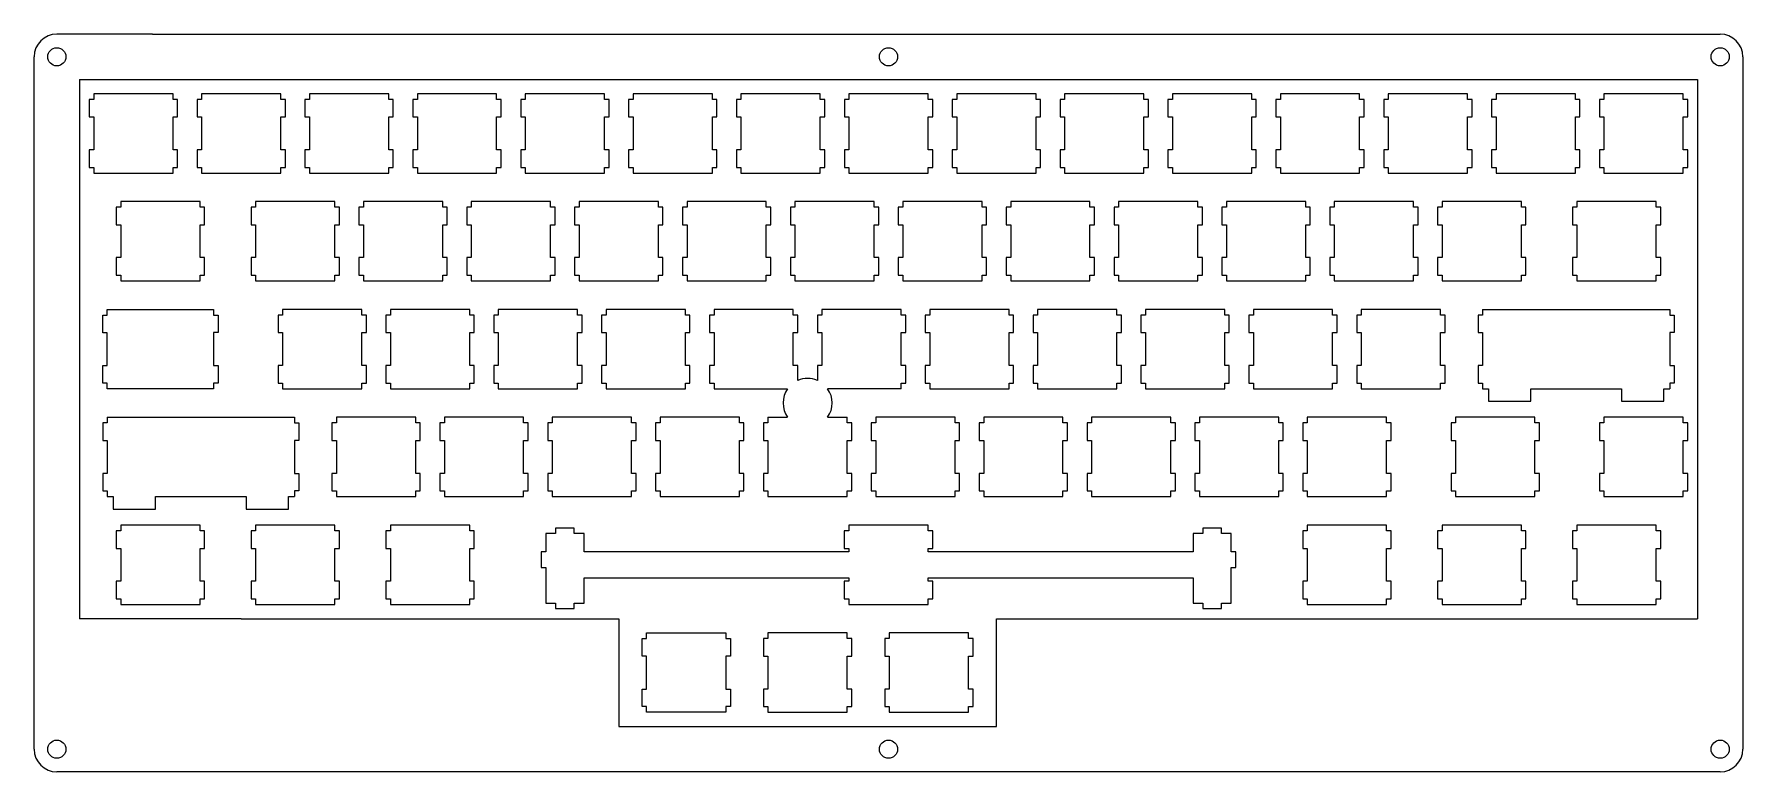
# Model space of a CAD drawing. Header units: inches. Extents: x 0 to 302, y 0 to 130.
import ezdxf

# ---------------------------------------------------------------- set-up
doc = ezdxf.new("R2010")
doc.units = ezdxf.units.IN
doc.header["$MEASUREMENT"] = 0
for name, color, linetype, lineweight, true_color in [('border', 7, 'Continuous', 25, 0xffffff), ('closed', 7, 'Continuous', 25, 0xffffff), ('holes', 7, 'Continuous', 25, 0xffffff), ('mouse buttons - 1.25U', 5, 'Continuous', 25, 0x0000ff), ('switch - backslash', 5, 'Continuous', 25, 0x0000ff), ('switch - base', 5, 'Continuous', 25, 0x0000ff), ('switch - bottom row - 7U - PLATE', 5, 'Continuous', 25, 0x0000ff), ('switch - ENTER - ANSI - PCB', 5, 'Continuous', 25, 0x0000ff), ('switch - left shift - ANSI - PCB', 5, 'Continuous', 25, 0x0000ff), ('switch - right shift - HHKB', 5, 'Continuous', 25, 0x0000ff), ('switch - split backspace', 5, 'Continuous', 25, 0x0000ff), ('top plate - base', 1, 'Continuous', 25, 0xff0000), ('top plate - MB - 1.25U', 1, 'Continuous', 25, 0xff0000), ('top plate - no hhkb', 1, 'Continuous', 25, 0xff0000), ('top plate - winkey', 1, 'Continuous', 25, 0xff0000)]:
    doc.layers.add(name, color=color, linetype=linetype, lineweight=lineweight, true_color=true_color)

msp = doc.modelspace()

# ---------------------------------------------------------------- linework, layer by layer
at = {"layer": 'border'}
for p, q in [((20.875, 130.302), (4, 130.302)), ((32.875, 130.302), (297.7516, 130.302)), ((0, 4), (0, 126.302)), ((301.7509, 126.302), (301.7509, 4)), ((297.7516, 0), (4, 0))]:
    msp.add_line(p, q, dxfattribs=at)
for centre, start, end in [((4, 126.302), 90, 180), ((297.7509, 126.302), 359.9999991, 89.9899732), ((4, 4), 180, 270), ((297.7509, 4), 270.0100268, 0)]:
    msp.add_arc(centre, 4, start, end, dxfattribs=at)
at = {"layer": 'closed'}
msp.add_line((20.875, 130.302), (32.875, 130.302), dxfattribs=at)
at = {"layer": 'holes'}
for centre in [(4, 126.302), (150.8763, 126.302), (297.7516, 126.302), (4, 4), (150.8749, 4), (297.7516, 4)]:
    msp.add_circle(centre, 1.6, dxfattribs=at)
at = {"layer": 'mouse buttons - 1.25U'}
for p, q in [((108.15701, 23.5267), (108.15701, 24.5272)), ((108.15701, 24.5272), (122.1565, 24.5272)), ((122.1565, 24.5258), (122.1565, 23.5267)), ((129.5883, 24.5258), (129.5883, 23.5267)), ((143.5883, 24.5258), (129.5883, 24.5258)), ((143.5883, 23.5267), (143.5883, 24.5258)), ((151.0196, 24.5272), (151.0196, 23.5267)), ((165.0189, 24.5272), (151.0196, 24.5272)), ((165.0189, 23.5267), (165.0189, 24.5272)), ((107.35638, 20.4275), (107.35638, 23.5267)), ((107.35638, 23.5267), (108.15701, 23.5267)), ((122.1565, 23.5267), (122.9571, 23.5267)), ((122.9571, 23.5267), (122.9571, 20.4275)), ((129.5883, 23.5267), (128.7883, 23.5267)), ((128.7883, 23.5267), (128.7883, 20.4248)), ((144.3883, 23.5267), (143.5883, 23.5267)), ((144.3884, 20.4275), (144.3883, 23.5267)), ((151.0196, 23.5267), (150.2188, 23.5267)), ((150.2188, 23.5267), (150.2188, 20.4275)), ((165.8183, 23.5267), (165.0189, 23.5267)), ((165.8183, 20.4275), (165.8183, 23.5267)), ((108.15701, 20.4275), (107.35638, 20.4275)), ((108.15701, 14.62871), (108.15701, 20.4275)), ((122.9571, 20.4275), (122.1565, 20.4275)), ((122.1565, 20.4275), (122.1565, 14.62871)), ((128.7883, 20.4248), (129.5883, 20.4248)), ((129.5883, 20.4248), (129.5883, 14.6246)), ((143.5876, 14.62871), (143.5876, 20.4275)), ((143.5876, 20.4275), (144.3884, 20.4275)), ((150.2188, 20.4275), (151.0196, 20.4275)), ((151.0196, 20.4275), (151.0196, 14.62871)), ((165.0189, 14.62871), (165.0189, 20.4275)), ((165.0189, 20.4275), (165.8183, 20.4275)), ((107.35638, 11.52814), (107.35638, 14.62871)), ((107.35638, 14.62871), (108.15701, 14.62871)), ((122.1565, 14.62871), (122.9571, 14.62871)), ((122.9571, 14.62871), (122.9571, 11.52814)), ((128.7883, 14.6246), (128.7876, 11.5281)), ((129.5883, 14.6246), (128.7883, 14.6246)), ((144.3883, 14.6246), (143.5876, 14.62871)), ((144.3884, 11.52814), (144.3883, 14.6246)), ((151.0196, 14.62871), (150.2188, 14.62871)), ((150.2188, 14.62871), (150.2188, 11.52814)), ((165.8183, 14.62871), (165.0189, 14.62871)), ((165.8183, 11.52814), (165.8183, 14.62871)), ((108.15701, 11.52814), (107.35638, 11.52814)), ((108.15701, 10.52906), (108.15701, 11.52814)), ((122.1565, 10.52906), (108.15701, 10.52906)), ((122.9571, 11.52814), (122.1565, 11.52814)), ((122.1565, 11.52814), (122.1565, 10.52906)), ((128.7876, 11.5281), (129.5883, 11.5268)), ((129.5883, 11.52814), (129.5883, 10.5291)), ((129.5883, 10.5291), (143.5876, 10.5291)), ((143.5876, 10.5291), (143.5883, 11.5268)), ((143.5883, 11.5268), (144.3884, 11.52814)), ((150.2188, 11.52814), (151.0196, 11.52814)), ((151.0196, 11.52814), (151.0196, 10.5291)), ((151.0196, 10.5291), (165.0189, 10.52906)), ((165.0189, 10.52906), (165.0189, 11.52814)), ((165.0189, 11.52814), (165.8183, 11.52814))]:
    msp.add_line(p, q, dxfattribs=at)
at = {"layer": 'switch - backslash'}
for p, q in [((272.4633, 99.725), (271.6633, 99.725)), ((271.6633, 99.725), (271.6633, 96.625)), ((272.4633, 100.726), (272.4633, 99.725)), ((286.4633, 100.726), (272.4633, 100.726)), ((286.4633, 99.725), (286.4633, 100.726)), ((287.2633, 99.725), (286.4633, 99.725)), ((287.2633, 96.625), (287.2633, 99.725)), ((271.6633, 96.625), (272.4633, 96.625)), ((272.4633, 96.625), (272.4633, 90.8246)), ((286.4633, 90.8246), (286.4633, 96.625)), ((286.4633, 96.625), (287.2633, 96.625)), ((272.4633, 90.8246), (271.6633, 90.8246)), ((271.6633, 90.8246), (271.6633, 87.7255)), ((287.2633, 90.8246), (286.4633, 90.8246)), ((287.2633, 87.7255), (287.2633, 90.8246)), ((271.6633, 87.7255), (272.4633, 87.7255)), ((272.4633, 87.7255), (272.4633, 86.7264)), ((286.4633, 86.7264), (286.4633, 87.7255)), ((286.4633, 87.7255), (287.2633, 87.7255)), ((272.4633, 86.7264), (286.4633, 86.7264))]:
    msp.add_line(p, q, dxfattribs=at)
at = {"layer": 'switch - base'}
for p, q in [((10.5259, 118.775), (9.7253, 118.775)), ((9.7253, 118.775), (9.7253, 115.675)), ((10.5259, 119.776), (10.5259, 118.775)), ((24.5254, 119.776), (10.5259, 119.776)), ((24.5254, 118.775), (24.5254, 119.776)), ((25.3247, 118.775), (24.5254, 118.775)), ((25.3247, 115.675), (25.3247, 118.775)), ((29.5759, 118.775), (28.7767, 118.775)), ((28.7767, 118.775), (28.7767, 115.675)), ((29.5759, 119.776), (29.5759, 118.775)), ((43.5754, 119.776), (29.5759, 119.776)), ((43.5754, 118.775), (43.5754, 119.776)), ((44.3762, 118.775), (43.5754, 118.775)), ((44.3762, 115.675), (44.3762, 118.775)), ((48.6258, 118.775), (47.8267, 118.775)), ((47.8267, 118.775), (47.8267, 115.675)), ((48.6258, 119.776), (48.6258, 118.775)), ((62.6254, 119.776), (48.6258, 119.776)), ((62.6254, 118.775), (62.6254, 119.776)), ((63.4262, 118.775), (62.6254, 118.775)), ((63.4262, 115.675), (63.4262, 118.775)), ((67.6758, 118.775), (66.8767, 118.775)), ((66.8767, 118.775), (66.8767, 115.675)), ((67.6758, 119.776), (67.6758, 118.775)), ((81.6754, 119.776), (67.6758, 119.776)), ((81.6754, 118.775), (81.6754, 119.776)), ((82.4762, 118.775), (81.6754, 118.775)), ((82.4762, 115.675), (82.4762, 118.775)), ((86.7258, 118.775), (85.9267, 118.775)), ((85.9267, 118.775), (85.9267, 115.675)), ((86.7258, 119.776), (86.7258, 118.775)), ((100.7253, 119.776), (86.7258, 119.776)), ((100.7253, 118.775), (100.7253, 119.776)), ((101.5243, 118.775), (100.7253, 118.775)), ((101.5243, 115.675), (101.5243, 118.775)), ((105.7743, 118.775), (104.9763, 118.775)), ((104.9763, 118.775), (104.9763, 115.675)), ((105.7743, 119.776), (105.7743, 118.775)), ((119.7753, 119.776), (105.7743, 119.776)), ((119.7753, 118.775), (119.7753, 119.776)), ((120.5743, 118.775), (119.7753, 118.775)), ((120.5743, 115.675), (120.5743, 118.775)), ((124.8253, 118.775), (124.0253, 118.775)), ((124.0253, 118.775), (124.0253, 115.675)), ((124.8253, 119.776), (124.8253, 118.775)), ((138.8253, 119.776), (124.8253, 119.776)), ((138.8253, 118.775), (138.8253, 119.776)), ((139.6263, 118.775), (138.8253, 118.775)), ((139.6263, 115.675), (139.6263, 118.775)), ((143.8753, 118.775), (143.0763, 118.775)), ((143.0763, 118.775), (143.0763, 115.675)), ((143.8753, 119.776), (143.8753, 118.775)), ((157.8753, 119.776), (143.8753, 119.776)), ((157.8753, 118.775), (157.8753, 119.776)), ((158.6763, 118.775), (157.8753, 118.775)), ((158.6763, 115.675), (158.6763, 118.775)), ((162.9253, 118.775), (162.1263, 118.775)), ((162.1263, 118.775), (162.1263, 115.675)), ((162.9253, 119.776), (162.9253, 118.775)), ((176.9253, 119.776), (162.9253, 119.776)), ((176.9253, 118.775), (176.9253, 119.776)), ((177.7263, 118.775), (176.9253, 118.775)), ((177.7263, 115.675), (177.7263, 118.775)), ((181.9753, 118.775), (181.1763, 118.775)), ((181.1763, 118.775), (181.1763, 115.675)), ((181.9753, 119.776), (181.9753, 118.775)), ((195.9753, 119.776), (181.9753, 119.776)), ((195.9753, 118.775), (195.9753, 119.776)), ((196.7763, 118.775), (195.9753, 118.775)), ((196.7763, 115.675), (196.7763, 118.775)), ((201.0253, 118.775), (200.2263, 118.775)), ((200.2263, 118.775), (200.2263, 115.675)), ((201.0253, 119.776), (201.0253, 118.775)), ((215.0253, 119.776), (201.0253, 119.776)), ((215.0253, 118.775), (215.0253, 119.776)), ((215.8263, 118.775), (215.0253, 118.775)), ((215.8263, 115.675), (215.8263, 118.775)), ((220.0753, 118.775), (219.2763, 118.775)), ((219.2763, 118.775), (219.2763, 115.675)), ((220.0753, 119.776), (220.0753, 118.775)), ((234.0753, 119.776), (220.0753, 119.776)), ((234.0753, 118.775), (234.0753, 119.776)), ((234.8763, 118.775), (234.0753, 118.775)), ((234.8763, 115.675), (234.8763, 118.775)), ((239.1253, 118.775), (238.3263, 118.775)), ((238.3263, 118.775), (238.3263, 115.675)), ((239.1253, 119.776), (239.1253, 118.775)), ((253.1253, 119.776), (239.1253, 119.776)), ((253.1253, 118.775), (253.1253, 119.776)), ((253.9263, 118.775), (253.1253, 118.775)), ((253.9263, 115.675), (253.9263, 118.775)), ((9.7253, 115.675), (10.5259, 115.675)), ((10.5259, 115.675), (10.5259, 109.875)), ((24.5254, 109.875), (24.5254, 115.675)), ((24.5254, 115.675), (25.3247, 115.675)), ((28.7767, 115.675), (29.5759, 115.675)), ((29.5759, 115.675), (29.5759, 109.875)), ((43.5754, 109.875), (43.5754, 115.675)), ((43.5754, 115.675), (44.3762, 115.675)), ((47.8267, 115.675), (48.6258, 115.675)), ((48.6258, 115.675), (48.6258, 109.875)), ((62.6254, 109.875), (62.6254, 115.675)), ((62.6254, 115.675), (63.4262, 115.675)), ((66.8767, 115.675), (67.6758, 115.675)), ((67.6758, 115.675), (67.6758, 109.875)), ((81.6754, 109.875), (81.6754, 115.675)), ((81.6754, 115.675), (82.4762, 115.675)), ((85.9267, 115.675), (86.7258, 115.675)), ((86.7258, 115.675), (86.7258, 109.875)), ((100.7253, 109.875), (100.7253, 115.675)), ((100.7253, 115.675), (101.5243, 115.675)), ((104.9763, 115.675), (105.7743, 115.675)), ((105.7743, 115.675), (105.7743, 109.875)), ((119.7753, 109.875), (119.7753, 115.675)), ((119.7753, 115.675), (120.5743, 115.675)), ((124.0253, 115.675), (124.8253, 115.675)), ((124.8253, 115.675), (124.8253, 109.875)), ((138.8253, 109.875), (138.8253, 115.675)), ((138.8253, 115.675), (139.6263, 115.675)), ((143.0763, 115.675), (143.8753, 115.675)), ((143.8753, 115.675), (143.8753, 109.875)), ((157.8753, 109.875), (157.8753, 115.675)), ((157.8753, 115.675), (158.6763, 115.675)), ((162.1263, 115.675), (162.9253, 115.675)), ((162.9253, 115.675), (162.9253, 109.875)), ((176.9253, 109.875), (176.9253, 115.675)), ((176.9253, 115.675), (177.7263, 115.675)), ((181.1763, 115.675), (181.9753, 115.675)), ((181.9753, 115.675), (181.9753, 109.875)), ((195.9753, 109.875), (195.9753, 115.675)), ((195.9753, 115.675), (196.7763, 115.675)), ((200.2263, 115.675), (201.0253, 115.675)), ((201.0253, 115.675), (201.0253, 109.875)), ((215.0253, 109.875), (215.0253, 115.675)), ((215.0253, 115.675), (215.8263, 115.675)), ((219.2763, 115.675), (220.0753, 115.675)), ((220.0753, 115.675), (220.0753, 109.875)), ((234.0753, 109.875), (234.0753, 115.675)), ((234.0753, 115.675), (234.8763, 115.675)), ((238.3263, 115.675), (239.1253, 115.675)), ((239.1253, 115.675), (239.1253, 109.875)), ((253.1253, 109.875), (253.1253, 115.675)), ((253.1253, 115.675), (253.9263, 115.675)), ((10.5259, 109.875), (9.7253, 109.875)), ((9.7253, 109.875), (9.7253, 106.775)), ((25.3247, 109.875), (24.5254, 109.875)), ((25.3247, 106.775), (25.3247, 109.875)), ((29.5759, 109.875), (28.7767, 109.875)), ((28.7767, 109.875), (28.7767, 106.775)), ((44.3762, 109.875), (43.5754, 109.875)), ((44.3762, 106.775), (44.3762, 109.875)), ((48.6258, 109.875), (47.8267, 109.875)), ((47.8267, 109.875), (47.8267, 106.775)), ((63.4262, 109.875), (62.6254, 109.875)), ((63.4262, 106.775), (63.4262, 109.875)), ((67.6758, 109.875), (66.8767, 109.875)), ((66.8767, 109.875), (66.8767, 106.775)), ((82.4762, 109.875), (81.6754, 109.875)), ((82.4762, 106.775), (82.4762, 109.875)), ((86.7258, 109.875), (85.9267, 109.875)), ((85.9267, 109.875), (85.9267, 106.775)), ((101.5243, 109.875), (100.7253, 109.875)), ((101.5243, 106.775), (101.5243, 109.875)), ((105.7743, 109.875), (104.9763, 109.875)), ((104.9763, 109.875), (104.9763, 106.775)), ((120.5743, 109.875), (119.7753, 109.875)), ((120.5743, 106.775), (120.5743, 109.875)), ((124.8253, 109.875), (124.0253, 109.875)), ((124.0253, 109.875), (124.0253, 106.775)), ((139.6263, 109.875), (138.8253, 109.875)), ((139.6263, 106.775), (139.6263, 109.875)), ((143.8753, 109.875), (143.0763, 109.875)), ((143.0763, 109.875), (143.0763, 106.775)), ((158.6763, 109.875), (157.8753, 109.875)), ((158.6763, 106.775), (158.6763, 109.875)), ((162.9253, 109.875), (162.1263, 109.875)), ((162.1263, 109.875), (162.1263, 106.775)), ((177.7263, 109.875), (176.9253, 109.875)), ((177.7263, 106.775), (177.7263, 109.875)), ((181.9753, 109.875), (181.1763, 109.875)), ((181.1763, 109.875), (181.1763, 106.775)), ((196.7763, 109.875), (195.9753, 109.875)), ((196.7763, 106.775), (196.7763, 109.875)), ((201.0253, 109.875), (200.2263, 109.875)), ((200.2263, 109.875), (200.2263, 106.775)), ((215.8263, 109.875), (215.0253, 109.875)), ((215.8263, 106.775), (215.8263, 109.875)), ((220.0753, 109.875), (219.2763, 109.875)), ((219.2763, 109.875), (219.2763, 106.775)), ((234.8763, 109.875), (234.0753, 109.875)), ((234.8763, 106.775), (234.8763, 109.875)), ((239.1253, 109.875), (238.3263, 109.875)), ((238.3263, 109.875), (238.3263, 106.775)), ((253.9263, 109.875), (253.1253, 109.875)), ((253.9263, 106.775), (253.9263, 109.875)), ((9.7253, 106.775), (10.5259, 106.775)), ((10.5259, 106.775), (10.5259, 105.776)), ((10.5259, 105.776), (24.5254, 105.776)), ((24.5254, 105.776), (24.5254, 106.775)), ((24.5254, 106.775), (25.3247, 106.775)), ((28.7767, 106.775), (29.5759, 106.775)), ((29.5759, 106.775), (29.5759, 105.776)), ((29.5759, 105.776), (43.5754, 105.776)), ((43.5754, 105.776), (43.5754, 106.775)), ((43.5754, 106.775), (44.3762, 106.775)), ((47.8267, 106.775), (48.6258, 106.775)), ((48.6258, 106.775), (48.6258, 105.776)), ((48.6258, 105.776), (62.6254, 105.776)), ((62.6254, 105.776), (62.6254, 106.775)), ((62.6254, 106.775), (63.4262, 106.775)), ((66.8767, 106.775), (67.6758, 106.775)), ((67.6758, 106.775), (67.6758, 105.776)), ((67.6758, 105.776), (81.6754, 105.776)), ((81.6754, 105.776), (81.6754, 106.775)), ((81.6754, 106.775), (82.4762, 106.775)), ((85.9267, 106.775), (86.7258, 106.775)), ((86.7258, 106.775), (86.7258, 105.776)), ((86.7258, 105.776), (100.7253, 105.776)), ((100.7253, 105.776), (100.7253, 106.775)), ((100.7253, 106.775), (101.5243, 106.775)), ((104.9763, 106.775), (105.7743, 106.775)), ((105.7743, 106.775), (105.7743, 105.776)), ((105.7743, 105.776), (119.7753, 105.776)), ((119.7753, 105.776), (119.7753, 106.775)), ((119.7753, 106.775), (120.5743, 106.775)), ((124.0253, 106.775), (124.8253, 106.775)), ((124.8253, 106.775), (124.8253, 105.776)), ((124.8253, 105.776), (138.8253, 105.776)), ((138.8253, 105.776), (138.8253, 106.775)), ((138.8253, 106.775), (139.6263, 106.775)), ((143.0763, 106.775), (143.8753, 106.775)), ((143.8753, 106.775), (143.8753, 105.776)), ((143.8753, 105.776), (157.8753, 105.776)), ((157.8753, 105.776), (157.8753, 106.775)), ((157.8753, 106.775), (158.6763, 106.775)), ((162.1263, 106.775), (162.9253, 106.775)), ((162.9253, 106.775), (162.9253, 105.776)), ((162.9253, 105.776), (176.9253, 105.776)), ((176.9253, 105.776), (176.9253, 106.775)), ((176.9253, 106.775), (177.7263, 106.775)), ((181.1763, 106.775), (181.9753, 106.775)), ((181.9753, 106.775), (181.9753, 105.776)), ((181.9753, 105.776), (195.9753, 105.776)), ((195.9753, 105.776), (195.9753, 106.775)), ((195.9753, 106.775), (196.7763, 106.775)), ((200.2263, 106.775), (201.0253, 106.775)), ((201.0253, 106.775), (201.0253, 105.776)), ((201.0253, 105.776), (215.0253, 105.776)), ((215.0253, 105.776), (215.0253, 106.775)), ((215.0253, 106.775), (215.8263, 106.775)), ((219.2763, 106.775), (220.0753, 106.775)), ((220.0753, 106.775), (220.0753, 105.776)), ((220.0753, 105.776), (234.0753, 105.776)), ((234.0753, 105.776), (234.0753, 106.775)), ((234.0753, 106.775), (234.8763, 106.775)), ((238.3263, 106.775), (239.1253, 106.775)), ((239.1253, 106.775), (239.1253, 105.776)), ((239.1253, 105.776), (253.1253, 105.776)), ((253.1253, 105.776), (253.1253, 106.775)), ((253.1253, 106.775), (253.9263, 106.775)), ((15.2884, 99.725), (14.4878, 99.725)), ((14.4878, 99.725), (14.4878, 96.625)), ((15.2884, 100.726), (15.2884, 99.725)), ((29.2879, 100.726), (15.2884, 100.726)), ((29.2879, 99.725), (29.2879, 100.726)), ((30.0885, 99.725), (29.2879, 99.725)), ((30.0885, 96.625), (30.0885, 99.725)), ((39.1008, 99.725), (38.3017, 99.725)), ((38.3017, 99.725), (38.3017, 96.625)), ((39.1008, 100.726), (39.1008, 99.725)), ((53.1004, 100.726), (39.1008, 100.726)), ((53.1004, 99.725), (53.1004, 100.726)), ((53.9012, 99.725), (53.1004, 99.725)), ((53.9012, 96.625), (53.9012, 99.725)), ((58.1508, 99.725), (57.3517, 99.725)), ((57.3517, 99.725), (57.3517, 96.625)), ((58.1508, 100.726), (58.1508, 99.725)), ((72.1504, 100.726), (58.1508, 100.726)), ((72.1504, 99.725), (72.1504, 100.726)), ((72.9512, 99.725), (72.1504, 99.725)), ((72.9512, 96.625), (72.9512, 99.725)), ((77.2008, 99.725), (76.4017, 99.725)), ((76.4017, 99.725), (76.4017, 96.625)), ((77.2008, 100.726), (77.2008, 99.725)), ((91.2004, 100.726), (77.2008, 100.726)), ((91.2004, 99.725), (91.2004, 100.726)), ((92.0012, 99.725), (91.2004, 99.725)), ((92.0012, 96.625), (92.0012, 99.725)), ((96.2503, 99.725), (95.4517, 99.725)), ((95.4517, 99.725), (95.4517, 96.625)), ((96.2503, 100.726), (96.2503, 99.725)), ((110.2503, 100.726), (96.2503, 100.726)), ((110.2503, 99.725), (110.2503, 100.726)), ((111.0513, 99.725), (110.2503, 99.725)), ((111.0513, 96.625), (111.0513, 99.725)), ((115.3003, 99.725), (114.5013, 99.725)), ((114.5013, 99.725), (114.5013, 96.625)), ((115.3003, 100.726), (115.3003, 99.725)), ((129.3003, 100.726), (115.3003, 100.726)), ((129.3003, 99.725), (129.3003, 100.726)), ((130.1013, 99.725), (129.3003, 99.725)), ((130.1013, 96.625), (130.1013, 99.725)), ((134.3503, 99.725), (133.5513, 99.725)), ((133.5513, 99.725), (133.5513, 96.625)), ((134.3503, 100.726), (134.3503, 99.725)), ((148.3503, 100.726), (134.3503, 100.726)), ((148.3503, 99.725), (148.3503, 100.726)), ((149.1513, 99.725), (148.3503, 99.725)), ((149.1513, 96.625), (149.1513, 99.725)), ((153.4003, 99.725), (152.6013, 99.725)), ((152.6013, 99.725), (152.6013, 96.625)), ((153.4003, 100.726), (153.4003, 99.725)), ((167.4003, 100.726), (153.4003, 100.726)), ((167.4003, 99.725), (167.4003, 100.726)), ((168.2013, 99.725), (167.4003, 99.725)), ((168.2013, 96.625), (168.2013, 99.725)), ((172.4503, 99.725), (171.6513, 99.725)), ((171.6513, 99.725), (171.6513, 96.625)), ((172.4503, 100.726), (172.4503, 99.725)), ((186.4503, 100.726), (172.4503, 100.726)), ((186.4503, 99.725), (186.4503, 100.726)), ((187.2513, 99.725), (186.4503, 99.725)), ((187.2513, 96.625), (187.2513, 99.725)), ((191.5003, 99.725), (190.7013, 99.725)), ((190.7013, 99.725), (190.7013, 96.625)), ((191.5003, 100.726), (191.5003, 99.725)), ((205.5003, 100.726), (191.5003, 100.726)), ((205.5003, 99.725), (205.5003, 100.726)), ((206.3013, 99.725), (205.5003, 99.725)), ((206.3013, 96.625), (206.3013, 99.725)), ((210.5503, 99.725), (209.7513, 99.725)), ((209.7513, 99.725), (209.7513, 96.625)), ((210.5503, 100.726), (210.5503, 99.725)), ((224.5503, 100.726), (210.5503, 100.726)), ((224.5503, 99.725), (224.5503, 100.726)), ((225.3513, 99.725), (224.5503, 99.725)), ((225.3513, 96.625), (225.3513, 99.725)), ((228.8013, 99.725), (228.8013, 96.625)), ((229.6003, 99.725), (228.8013, 99.725)), ((229.6003, 100.726), (229.6003, 99.725)), ((243.6003, 100.726), (229.6003, 100.726)), ((243.6003, 99.725), (243.6003, 100.726)), ((244.4013, 99.725), (243.6003, 99.725)), ((244.4013, 96.625), (244.4013, 99.725)), ((248.6503, 99.725), (247.8513, 99.725)), ((247.8513, 99.725), (247.8513, 96.625)), ((248.6503, 100.726), (248.6503, 99.725)), ((262.6503, 100.726), (248.6503, 100.726)), ((262.6503, 99.725), (262.6503, 100.726)), ((263.4513, 99.725), (262.6503, 99.725)), ((263.4513, 96.625), (263.4513, 99.725)), ((14.4878, 96.625), (15.2884, 96.625)), ((15.2884, 96.625), (15.2884, 90.8246)), ((29.2879, 90.8246), (29.2879, 96.625)), ((29.2879, 96.625), (30.0885, 96.625)), ((38.3017, 96.625), (39.1008, 96.625)), ((39.1008, 96.625), (39.1008, 90.8246)), ((53.1004, 90.8246), (53.1004, 96.625)), ((53.1004, 96.625), (53.9012, 96.625)), ((57.3517, 96.625), (58.1508, 96.625)), ((58.1508, 96.625), (58.1508, 90.8246)), ((72.1504, 90.8246), (72.1504, 96.625)), ((72.1504, 96.625), (72.9512, 96.625)), ((76.4017, 96.625), (77.2008, 96.625)), ((77.2008, 96.625), (77.2008, 90.8246)), ((91.2004, 90.8246), (91.2004, 96.625)), ((91.2004, 96.625), (92.0012, 96.625)), ((95.4517, 96.625), (96.2503, 96.625)), ((96.2503, 96.625), (96.2503, 90.8246)), ((110.2503, 90.8246), (110.2503, 96.625)), ((110.2503, 96.625), (111.0513, 96.625)), ((114.5013, 96.625), (115.3003, 96.625)), ((115.3003, 96.625), (115.3003, 90.8246)), ((129.3003, 90.8246), (129.3003, 96.625)), ((129.3003, 96.625), (130.1013, 96.625)), ((133.5513, 96.625), (134.3503, 96.625)), ((134.3503, 96.625), (134.3503, 90.8246)), ((148.3503, 90.8246), (148.3503, 96.625)), ((148.3503, 96.625), (149.1513, 96.625)), ((152.6013, 96.625), (153.4003, 96.625)), ((153.4003, 96.625), (153.4003, 90.8246)), ((167.4003, 90.8246), (167.4003, 96.625)), ((167.4003, 96.625), (168.2013, 96.625)), ((171.6513, 96.625), (172.4503, 96.625)), ((172.4503, 96.625), (172.4503, 90.8246)), ((186.4503, 90.8246), (186.4503, 96.625)), ((186.4503, 96.625), (187.2513, 96.625)), ((190.7013, 96.625), (191.5003, 96.625)), ((191.5003, 96.625), (191.5003, 90.8246)), ((205.5003, 90.8246), (205.5003, 96.625)), ((205.5003, 96.625), (206.3013, 96.625)), ((209.7513, 96.625), (210.5503, 96.625)), ((210.5503, 96.625), (210.5503, 90.8246)), ((224.5503, 90.8246), (224.5503, 96.625)), ((224.5503, 96.625), (225.3513, 96.625)), ((228.8013, 96.625), (229.6003, 96.625)), ((229.6003, 96.625), (229.6003, 90.8246)), ((243.6003, 90.8246), (243.6003, 96.625)), ((243.6003, 96.625), (244.4013, 96.625)), ((247.8513, 96.625), (248.6503, 96.625)), ((248.6503, 96.625), (248.6503, 90.8246)), ((262.6503, 90.8246), (262.6503, 96.625)), ((262.6503, 96.625), (263.4513, 96.625)), ((15.2884, 90.8246), (14.4878, 90.8246)), ((14.4878, 90.8246), (14.4878, 87.7255)), ((30.0885, 90.8246), (29.2879, 90.8246)), ((30.0885, 87.7255), (30.0885, 90.8246)), ((39.1008, 90.8246), (38.3017, 90.8246)), ((38.3017, 90.8246), (38.3017, 87.7255)), ((53.9012, 90.8246), (53.1004, 90.8246)), ((53.9012, 87.7255), (53.9012, 90.8246)), ((58.1508, 90.8246), (57.3517, 90.8246)), ((57.3517, 90.8246), (57.3517, 87.7255)), ((72.9512, 90.8246), (72.1504, 90.8246)), ((72.9512, 87.7255), (72.9512, 90.8246)), ((77.2008, 90.8246), (76.4017, 90.8246)), ((76.4017, 90.8246), (76.4017, 87.7255)), ((92.0012, 90.8246), (91.2004, 90.8246)), ((92.0012, 87.7255), (92.0012, 90.8246)), ((96.2503, 90.8246), (95.4517, 90.8246)), ((95.4517, 90.8246), (95.4517, 87.7255)), ((111.0513, 90.8246), (110.2503, 90.8246)), ((111.0513, 87.7255), (111.0513, 90.8246)), ((115.3003, 90.8246), (114.5013, 90.8246)), ((114.5013, 90.8246), (114.5013, 87.7255)), ((130.1013, 90.8246), (129.3003, 90.8246)), ((130.1013, 87.7255), (130.1013, 90.8246)), ((134.3503, 90.8246), (133.5513, 90.8246)), ((133.5513, 90.8246), (133.5513, 87.7255)), ((149.1513, 90.8246), (148.3503, 90.8246)), ((149.1513, 87.7255), (149.1513, 90.8246)), ((153.4003, 90.8246), (152.6013, 90.8246)), ((152.6013, 90.8246), (152.6013, 87.7255)), ((168.2013, 90.8246), (167.4003, 90.8246)), ((168.2013, 87.7255), (168.2013, 90.8246)), ((172.4503, 90.8246), (171.6513, 90.8246)), ((171.6513, 90.8246), (171.6513, 87.7255)), ((187.2513, 90.8246), (186.4503, 90.8246)), ((187.2513, 87.7255), (187.2513, 90.8246)), ((191.5003, 90.8246), (190.7013, 90.8246)), ((190.7013, 90.8246), (190.7013, 87.7255)), ((206.3013, 90.8246), (205.5003, 90.8246)), ((206.3013, 87.7255), (206.3013, 90.8246)), ((210.5503, 90.8246), (209.7513, 90.8246)), ((209.7513, 90.8246), (209.7513, 87.7255)), ((225.3513, 90.8246), (224.5503, 90.8246)), ((225.3513, 87.7255), (225.3513, 90.8246)), ((229.6003, 90.8246), (228.8013, 90.8246)), ((228.8013, 90.8246), (228.8013, 87.7255)), ((244.4013, 90.8246), (243.6003, 90.8246)), ((244.4013, 87.7255), (244.4013, 90.8246)), ((248.6503, 90.8246), (247.8513, 90.8246)), ((247.8513, 90.8246), (247.8513, 87.7255)), ((263.4513, 90.8246), (262.6503, 90.8246)), ((263.4513, 87.7255), (263.4513, 90.8246)), ((14.4878, 87.7255), (15.2884, 87.7255)), ((15.2884, 87.7255), (15.2884, 86.7264)), ((29.2879, 86.7264), (29.2879, 87.7255)), ((29.2879, 87.7255), (30.0885, 87.7255)), ((38.3017, 87.7255), (39.1008, 87.7255)), ((39.1008, 87.7255), (39.1008, 86.7264)), ((53.1004, 86.7264), (53.1004, 87.7255)), ((53.1004, 87.7255), (53.9012, 87.7255)), ((57.3517, 87.7255), (58.1508, 87.7255)), ((58.1508, 87.7255), (58.1508, 86.7264)), ((72.1504, 86.7264), (72.1504, 87.7255)), ((72.1504, 87.7255), (72.9512, 87.7255)), ((76.4017, 87.7255), (77.2008, 87.7255)), ((77.2008, 87.7255), (77.2008, 86.7264)), ((91.2004, 86.7264), (91.2004, 87.7255)), ((91.2004, 87.7255), (92.0012, 87.7255)), ((95.4517, 87.7255), (96.2503, 87.7255)), ((96.2503, 87.7255), (96.2503, 86.7264)), ((110.2503, 86.7264), (110.2503, 87.7255)), ((110.2503, 87.7255), (111.0513, 87.7255)), ((114.5013, 87.7255), (115.3003, 87.7255)), ((115.3003, 87.7255), (115.3003, 86.7264)), ((129.3003, 86.7264), (129.3003, 87.7255)), ((129.3003, 87.7255), (130.1013, 87.7255)), ((133.5513, 87.7255), (134.3503, 87.7255)), ((134.3503, 87.7255), (134.3503, 86.7264)), ((148.3503, 86.7264), (148.3503, 87.7255)), ((148.3503, 87.7255), (149.1513, 87.7255)), ((152.6013, 87.7255), (153.4003, 87.7255)), ((153.4003, 87.7255), (153.4003, 86.7264)), ((167.4003, 86.7264), (167.4003, 87.7255)), ((167.4003, 87.7255), (168.2013, 87.7255)), ((171.6513, 87.7255), (172.4503, 87.7255)), ((172.4503, 87.7255), (172.4503, 86.7264)), ((186.4503, 86.7264), (186.4503, 87.7255)), ((186.4503, 87.7255), (187.2513, 87.7255)), ((190.7013, 87.7255), (191.5003, 87.7255)), ((191.5003, 87.7255), (191.5003, 86.7264)), ((205.5003, 86.7264), (205.5003, 87.7255)), ((205.5003, 87.7255), (206.3013, 87.7255)), ((209.7513, 87.7255), (210.5503, 87.7255)), ((210.5503, 87.7255), (210.5503, 86.7264)), ((224.5503, 86.7264), (224.5503, 87.7255)), ((224.5503, 87.7255), (225.3513, 87.7255)), ((228.8013, 87.7255), (229.6003, 87.7255)), ((229.6003, 87.7255), (229.6003, 86.7264)), ((243.6003, 86.7264), (243.6003, 87.7255)), ((243.6003, 87.7255), (244.4013, 87.7255)), ((247.8513, 87.7255), (248.6503, 87.7255)), ((248.6503, 87.7255), (248.6503, 86.7264)), ((262.6503, 86.7264), (262.6503, 87.7255)), ((262.6503, 87.7255), (263.4513, 87.7255)), ((15.2884, 86.7264), (29.2879, 86.7264)), ((39.1008, 86.7264), (53.1004, 86.7264)), ((58.1508, 86.7264), (72.1504, 86.7264)), ((77.2008, 86.7264), (91.2004, 86.7264)), ((96.2503, 86.7264), (110.2503, 86.7264)), ((115.3003, 86.7264), (129.3003, 86.7264)), ((134.3503, 86.7264), (148.3503, 86.7264)), ((153.4003, 86.7264), (167.4003, 86.7264)), ((172.4503, 86.7264), (186.4503, 86.7264)), ((191.5003, 86.7264), (205.5003, 86.7264)), ((210.5503, 86.7264), (224.5503, 86.7264)), ((229.6003, 86.7264), (243.6003, 86.7264)), ((248.6503, 86.7264), (262.6503, 86.7264)), ((12.90853, 81.6741), (31.6691, 81.6757)), ((12.90853, 80.6736), (12.90853, 81.6741)), ((31.6691, 81.6757), (31.6691, 80.6752)), ((43.8633, 81.6757), (43.8633, 80.6752)), ((57.8629, 81.6757), (43.8633, 81.6757)), ((57.8629, 80.6752), (57.8629, 81.6757)), ((62.9133, 81.6757), (62.9133, 80.6752)), ((76.9129, 81.6757), (62.9133, 81.6757)), ((76.9129, 80.6752), (76.9129, 81.6757)), ((81.9633, 81.6757), (81.9633, 80.6752)), ((95.9633, 81.6757), (81.9633, 81.6757)), ((95.9633, 80.6752), (95.9633, 81.6757)), ((101.0133, 81.6757), (101.0133, 80.6752)), ((115.0133, 81.6757), (101.0133, 81.6757)), ((115.0133, 80.6752), (115.0133, 81.6757)), ((120.0633, 81.6757), (120.0633, 80.6752)), ((134.0633, 81.6757), (120.0633, 81.6757)), ((134.0633, 80.6752), (134.0633, 81.6757)), ((139.1133, 81.6757), (139.1133, 80.6752)), ((153.1133, 81.6757), (139.1133, 81.6757)), ((153.1133, 80.6752), (153.1133, 81.6757)), ((158.1633, 81.6757), (158.1633, 80.6752)), ((172.1633, 81.6757), (158.1633, 81.6757)), ((172.1633, 80.6752), (172.1633, 81.6757)), ((177.2133, 81.6757), (177.2133, 80.6752)), ((191.2133, 81.6757), (177.2133, 81.6757)), ((191.2133, 80.6752), (191.2133, 81.6757)), ((196.2633, 81.6757), (196.2633, 80.6752)), ((210.2633, 81.6757), (196.2633, 81.6757)), ((210.2633, 80.6752), (210.2633, 81.6757)), ((215.3133, 81.6757), (215.3133, 80.6752)), ((229.3133, 81.6757), (215.3133, 81.6757)), ((229.3133, 80.6752), (229.3133, 81.6757)), ((234.3633, 81.6757), (234.3633, 80.6752)), ((248.3633, 81.6757), (234.3633, 81.6757)), ((248.3633, 80.6752), (248.3633, 81.6757)), ((12.1079, 77.5745), (12.1079, 80.6736)), ((12.1079, 80.6736), (12.90853, 80.6736)), ((31.6691, 80.6752), (32.4685, 80.6752)), ((32.4685, 80.6752), (32.4685, 77.5747)), ((43.8633, 80.6752), (43.0628, 80.6752)), ((43.0628, 80.6752), (43.0628, 77.5747)), ((58.6637, 80.6752), (57.8629, 80.6752)), ((58.6637, 77.5747), (58.6637, 80.6752)), ((62.9133, 80.6752), (62.1128, 80.6752)), ((62.1128, 80.6752), (62.1128, 77.5747)), ((77.7137, 80.6752), (76.9129, 80.6752)), ((77.7137, 77.5747), (77.7137, 80.6752)), ((81.9633, 80.6752), (81.1628, 80.6752)), ((81.1628, 80.6752), (81.1628, 77.5747)), ((96.7633, 80.6752), (95.9633, 80.6752)), ((96.7633, 77.5747), (96.7633, 80.6752)), ((101.0133, 80.6752), (100.2133, 80.6752)), ((100.2133, 80.6752), (100.2133, 77.5747)), ((115.8133, 80.6752), (115.0133, 80.6752)), ((115.8133, 77.5747), (115.8133, 80.6752)), ((120.0633, 80.6752), (119.2633, 80.6752)), ((119.2633, 80.6752), (119.2633, 77.5747)), ((134.8633, 80.6752), (134.0633, 80.6752)), ((134.8633, 77.5747), (134.8633, 80.6752)), ((139.1133, 80.6752), (138.3133, 80.6752)), ((138.3133, 80.6752), (138.3133, 77.5747)), ((153.9133, 80.6752), (153.1133, 80.6752)), ((153.9133, 77.5747), (153.9133, 80.6752)), ((158.1633, 80.6752), (157.3633, 80.6752)), ((157.3633, 80.6752), (157.3633, 77.5747)), ((172.9633, 80.6752), (172.1633, 80.6752)), ((172.9633, 77.5747), (172.9633, 80.6752)), ((177.2133, 80.6752), (176.4133, 80.6752)), ((176.4133, 80.6752), (176.4133, 77.5747)), ((192.0133, 80.6752), (191.2133, 80.6752)), ((192.0133, 77.5747), (192.0133, 80.6752)), ((196.2633, 80.6752), (195.4633, 80.6752)), ((195.4633, 80.6752), (195.4633, 77.5747)), ((211.0633, 80.6752), (210.2633, 80.6752)), ((211.0633, 77.5747), (211.0633, 80.6752)), ((215.3133, 80.6752), (214.5133, 80.6752)), ((214.5133, 80.6752), (214.5133, 77.5747)), ((230.1133, 80.6752), (229.3133, 80.6752)), ((230.1133, 77.5747), (230.1133, 80.6752)), ((234.3633, 80.6752), (233.5633, 80.6752)), ((233.5633, 80.6752), (233.5633, 77.5747)), ((249.1623, 80.6752), (248.3633, 80.6752)), ((249.1623, 77.5747), (249.1623, 80.6752)), ((12.90853, 77.5745), (12.1079, 77.5745)), ((12.90853, 71.7744), (12.90853, 77.5745)), ((32.4685, 77.5747), (31.6691, 77.5747)), ((31.6691, 77.5747), (31.6691, 71.7746)), ((43.0628, 77.5747), (43.8633, 77.5747)), ((43.8633, 77.5747), (43.8633, 71.7746)), ((57.8629, 71.7746), (57.8629, 77.5747)), ((57.8629, 77.5747), (58.6637, 77.5747)), ((62.1128, 77.5747), (62.9133, 77.5747)), ((62.9133, 77.5747), (62.9133, 71.7746)), ((76.9129, 71.7746), (76.9129, 77.5747)), ((76.9129, 77.5747), (77.7137, 77.5747)), ((81.1628, 77.5747), (81.9633, 77.5747)), ((81.9633, 77.5747), (81.9633, 71.7746)), ((95.9633, 71.7746), (95.9633, 77.5747)), ((95.9633, 77.5747), (96.7633, 77.5747)), ((100.2133, 77.5747), (101.0133, 77.5747)), ((101.0133, 77.5747), (101.0133, 71.7746)), ((115.0133, 71.7746), (115.0133, 77.5747)), ((115.0133, 77.5747), (115.8133, 77.5747)), ((119.2633, 77.5747), (120.0633, 77.5747)), ((120.0633, 77.5747), (120.0633, 71.7746)), ((134.0633, 71.7746), (134.0633, 77.5747)), ((134.0633, 77.5747), (134.8633, 77.5747)), ((138.3133, 77.5747), (139.1133, 77.5747)), ((139.1133, 77.5747), (139.1133, 71.7746)), ((153.1133, 71.7746), (153.1133, 77.5747)), ((153.1133, 77.5747), (153.9133, 77.5747)), ((157.3633, 77.5747), (158.1633, 77.5747)), ((158.1633, 77.5747), (158.1633, 71.7746)), ((172.1633, 71.7746), (172.1633, 77.5747)), ((172.1633, 77.5747), (172.9633, 77.5747)), ((176.4133, 77.5747), (177.2133, 77.5747)), ((177.2133, 77.5747), (177.2133, 71.7746)), ((191.2133, 71.7746), (191.2133, 77.5747)), ((191.2133, 77.5747), (192.0133, 77.5747)), ((195.4633, 77.5747), (196.2633, 77.5747)), ((196.2633, 77.5747), (196.2633, 71.7746)), ((210.2633, 71.7746), (210.2633, 77.5747)), ((210.2633, 77.5747), (211.0633, 77.5747)), ((214.5133, 77.5747), (215.3133, 77.5747)), ((215.3133, 77.5747), (215.3133, 71.7746)), ((229.3133, 71.7746), (229.3133, 77.5747)), ((229.3133, 77.5747), (230.1133, 77.5747)), ((233.5633, 77.5747), (234.3633, 77.5747)), ((234.3633, 77.5747), (234.3633, 71.7746)), ((248.3633, 71.7746), (248.3633, 77.5747)), ((248.3633, 77.5747), (249.1623, 77.5747)), ((12.1079, 68.6739), (12.1079, 71.7744)), ((12.1079, 71.7744), (12.90853, 71.7744)), ((31.6691, 71.7746), (32.4685, 71.7746)), ((32.4685, 71.7746), (32.4685, 68.6755)), ((43.8633, 71.7746), (43.0628, 71.7746)), ((43.0628, 71.7746), (43.0628, 68.6755)), ((58.6637, 71.7746), (57.8629, 71.7746)), ((58.6637, 68.6755), (58.6637, 71.7746)), ((62.9133, 71.7746), (62.1128, 71.7746)), ((62.1128, 71.7746), (62.1128, 68.6755)), ((77.7137, 71.7746), (76.9129, 71.7746)), ((77.7137, 68.6755), (77.7137, 71.7746)), ((81.9633, 71.7746), (81.1628, 71.7746)), ((81.1628, 71.7746), (81.1628, 68.6755)), ((96.7633, 71.7746), (95.9633, 71.7746)), ((96.7633, 68.6755), (96.7633, 71.7746)), ((101.0133, 71.7746), (100.2133, 71.7746)), ((100.2133, 71.7746), (100.2133, 68.6755)), ((115.8133, 71.7746), (115.0133, 71.7746)), ((115.8133, 68.6755), (115.8133, 71.7746)), ((120.0633, 71.7746), (119.2633, 71.7746)), ((119.2633, 71.7746), (119.2633, 68.6755)), ((134.8633, 71.7746), (134.0633, 71.7746)), ((134.8633, 69.12871), (134.8633, 71.7746)), ((139.1133, 71.7746), (138.3133, 71.7746)), ((138.3133, 71.7746), (138.3133, 69.12871)), ((153.9133, 71.7746), (153.1133, 71.7746)), ((153.9133, 68.6755), (153.9133, 71.7746)), ((158.1633, 71.7746), (157.3633, 71.7746)), ((157.3633, 71.7746), (157.3633, 68.6755)), ((172.9633, 71.7746), (172.1633, 71.7746)), ((172.9633, 68.6755), (172.9633, 71.7746)), ((177.2133, 71.7746), (176.4133, 71.7746)), ((176.4133, 71.7746), (176.4133, 68.6755)), ((192.0133, 71.7746), (191.2133, 71.7746)), ((192.0133, 68.6755), (192.0133, 71.7746)), ((196.2633, 71.7746), (195.4633, 71.7746)), ((195.4633, 71.7746), (195.4633, 68.6755)), ((211.0633, 71.7746), (210.2633, 71.7746)), ((211.0633, 68.6755), (211.0633, 71.7746)), ((215.3133, 71.7746), (214.5133, 71.7746)), ((214.5133, 71.7746), (214.5133, 68.6755)), ((230.1133, 71.7746), (229.3133, 71.7746)), ((230.1133, 68.6755), (230.1133, 71.7746)), ((234.3633, 71.7746), (233.5633, 71.7746)), ((233.5633, 71.7746), (233.5633, 68.6755)), ((249.1623, 71.7746), (248.3633, 71.7746)), ((249.1623, 68.6755), (249.1623, 71.7746)), ((12.90853, 68.6739), (12.1079, 68.6739)), ((12.90853, 67.6748), (12.90853, 68.6739)), ((31.6691, 67.6764), (12.90853, 67.6748)), ((32.4685, 68.6755), (31.6691, 68.6755)), ((31.6691, 68.6755), (31.6691, 67.6764)), ((43.0628, 68.6755), (43.8633, 68.6755)), ((43.8633, 68.6755), (43.8633, 67.6764)), ((43.8633, 67.6764), (57.8629, 67.6764)), ((57.8629, 67.6764), (57.8629, 68.6755)), ((57.8629, 68.6755), (58.6637, 68.6755)), ((62.1128, 68.6755), (62.9133, 68.6755)), ((62.9133, 68.6755), (62.9133, 67.6764)), ((62.9133, 67.6764), (76.9129, 67.6764)), ((76.9129, 67.6764), (76.9129, 68.6755)), ((76.9129, 68.6755), (77.7137, 68.6755)), ((81.1628, 68.6755), (81.9633, 68.6755)), ((81.9633, 68.6755), (81.9633, 67.6764)), ((81.9633, 67.6764), (95.9633, 67.6764)), ((95.9633, 67.6764), (95.9633, 68.6755)), ((95.9633, 68.6755), (96.7633, 68.6755)), ((100.2133, 68.6755), (101.0133, 68.6755)), ((101.0133, 68.6755), (101.0133, 67.6764)), ((101.0133, 67.6764), (115.0133, 67.6764)), ((115.0133, 67.6764), (115.0133, 68.6755)), ((115.0133, 68.6755), (115.8133, 68.6755)), ((119.2633, 68.6755), (120.0633, 68.6755)), ((120.0633, 68.6755), (120.0633, 67.6764)), ((120.0633, 67.6764), (133.0641, 67.6764)), ((153.1133, 67.6764), (140.1125, 67.6764)), ((153.1133, 67.6764), (153.1133, 68.6755)), ((153.1133, 68.6755), (153.9133, 68.6755)), ((157.3633, 68.6755), (158.1633, 68.6755)), ((158.1633, 68.6755), (158.1633, 67.6764)), ((158.1633, 67.6764), (172.1633, 67.6764)), ((172.1633, 67.6764), (172.1633, 68.6755)), ((172.1633, 68.6755), (172.9633, 68.6755)), ((176.4133, 68.6755), (177.2133, 68.6755)), ((177.2133, 68.6755), (177.2133, 67.6764)), ((177.2133, 67.6764), (191.2133, 67.6764)), ((191.2133, 67.6764), (191.2133, 68.6755)), ((191.2133, 68.6755), (192.0133, 68.6755)), ((195.4633, 68.6755), (196.2633, 68.6755)), ((196.2633, 68.6755), (196.2633, 67.6764)), ((196.2633, 67.6764), (210.2633, 67.6764)), ((210.2633, 67.6764), (210.2633, 68.6755)), ((210.2633, 68.6755), (211.0633, 68.6755)), ((214.5133, 68.6755), (215.3133, 68.6755)), ((215.3133, 68.6755), (215.3133, 67.6764)), ((215.3133, 67.6764), (229.3133, 67.6764)), ((229.3133, 67.6764), (229.3133, 68.6755)), ((229.3133, 68.6755), (230.1133, 68.6755)), ((233.5633, 68.6755), (234.3633, 68.6755)), ((234.3633, 68.6755), (234.3633, 67.6764)), ((234.3633, 67.6764), (248.3633, 67.6764)), ((248.3633, 67.6764), (248.3633, 68.6755)), ((248.3633, 68.6755), (249.1623, 68.6755)), ((53.3883, 61.6252), (52.5878, 61.6252)), ((52.5878, 61.6252), (52.5878, 58.5247)), ((53.3883, 62.6257), (53.3883, 61.6252)), ((67.3879, 62.6257), (53.3883, 62.6257)), ((67.3879, 61.6252), (67.3879, 62.6257)), ((68.1887, 61.6252), (67.3879, 61.6252)), ((68.1887, 58.5247), (68.1887, 61.6252)), ((72.4383, 61.6252), (71.6378, 61.6252)), ((71.6378, 61.6252), (71.6378, 58.5247)), ((72.4383, 62.6257), (72.4383, 61.6252)), ((86.4379, 62.6257), (72.4383, 62.6257)), ((86.4379, 61.6252), (86.4379, 62.6257)), ((87.2387, 61.6252), (86.4379, 61.6252)), ((87.2387, 58.5247), (87.2387, 61.6252)), ((91.4883, 61.6252), (90.6878, 61.6252)), ((90.6878, 61.6252), (90.6878, 58.5247)), ((91.4883, 62.6257), (91.4883, 61.6252)), ((105.4883, 62.6257), (91.4883, 62.6257)), ((105.4883, 61.6252), (105.4883, 62.6257)), ((106.2883, 61.6252), (105.4883, 61.6252)), ((106.2883, 58.5247), (106.2883, 61.6252)), ((110.5383, 61.6252), (109.7383, 61.6252)), ((109.7383, 61.6252), (109.7383, 58.5247)), ((110.5383, 62.6257), (110.5383, 61.6252)), ((124.5383, 62.6257), (110.5383, 62.6257)), ((124.5383, 61.6252), (124.5383, 62.6257)), ((125.3383, 61.6252), (124.5383, 61.6252)), ((125.3383, 58.5247), (125.3383, 61.6252)), ((129.5883, 61.6252), (128.7883, 61.6252)), ((128.7883, 61.6252), (128.7883, 58.5247)), ((129.5883, 62.6257), (129.5883, 61.6252)), ((129.5883, 62.6257), (133.0641, 62.6257)), ((140.1125, 62.6257), (143.5883, 62.6257)), ((143.5883, 61.6252), (143.5883, 62.6257)), ((144.3883, 61.6252), (143.5883, 61.6252)), ((144.3883, 58.5247), (144.3883, 61.6252)), ((148.6383, 61.6252), (147.8383, 61.6252)), ((147.8383, 61.6252), (147.8383, 58.5247)), ((148.6383, 62.6257), (148.6383, 61.6252)), ((162.6383, 62.6257), (148.6383, 62.6257)), ((162.6383, 61.6252), (162.6383, 62.6257)), ((163.4383, 61.6252), (162.6383, 61.6252)), ((163.4383, 58.5247), (163.4383, 61.6252)), ((167.6883, 61.6252), (166.8883, 61.6252)), ((166.8883, 61.6252), (166.8883, 58.5247)), ((167.6883, 62.6257), (167.6883, 61.6252)), ((181.6883, 62.6257), (167.6883, 62.6257)), ((181.6883, 61.6252), (181.6883, 62.6257)), ((182.4883, 61.6252), (181.6883, 61.6252)), ((182.4883, 58.5247), (182.4883, 61.6252)), ((186.7383, 61.6252), (185.9383, 61.6252)), ((185.9383, 61.6252), (185.9383, 58.5247)), ((186.7383, 62.6257), (186.7383, 61.6252)), ((200.7383, 62.6257), (186.7383, 62.6257)), ((200.7383, 61.6252), (200.7383, 62.6257)), ((201.5383, 61.6252), (200.7383, 61.6252)), ((201.5383, 58.5247), (201.5383, 61.6252)), ((205.7883, 61.6252), (204.9883, 61.6252)), ((204.9883, 61.6252), (204.9883, 58.5247)), ((205.7883, 62.6257), (205.7883, 61.6252)), ((219.7883, 62.6257), (205.7883, 62.6257)), ((219.7883, 61.6252), (219.7883, 62.6257)), ((220.5883, 61.6252), (219.7883, 61.6252)), ((220.5883, 58.5247), (220.5883, 61.6252)), ((224.8383, 61.6252), (224.0383, 61.6252)), ((224.0383, 61.6252), (224.0383, 58.5247)), ((224.8383, 62.6257), (224.8383, 61.6252)), ((238.8383, 62.6257), (224.8383, 62.6257)), ((238.8383, 61.6252), (238.8383, 62.6257)), ((239.6383, 61.6252), (238.8383, 61.6252)), ((239.6383, 58.5247), (239.6383, 61.6252)), ((52.5878, 58.5247), (53.3883, 58.5247)), ((53.3883, 58.5247), (53.3883, 52.7246)), ((67.3879, 52.7246), (67.3879, 58.5247)), ((67.3879, 58.5247), (68.1887, 58.5247)), ((71.6378, 58.5247), (72.4383, 58.5247)), ((72.4383, 58.5247), (72.4383, 52.7246)), ((86.4379, 52.7246), (86.4379, 58.5247)), ((86.4379, 58.5247), (87.2387, 58.5247)), ((90.6878, 58.5247), (91.4883, 58.5247)), ((91.4883, 58.5247), (91.4883, 52.7246)), ((105.4883, 52.7246), (105.4883, 58.5247)), ((105.4883, 58.5247), (106.2883, 58.5247)), ((109.7383, 58.5247), (110.5383, 58.5247)), ((110.5383, 58.5247), (110.5383, 52.7246)), ((124.5383, 52.7246), (124.5383, 58.5247)), ((124.5383, 58.5247), (125.3383, 58.5247)), ((128.7883, 58.5247), (129.5883, 58.5247)), ((129.5883, 58.5247), (129.5883, 52.7246)), ((143.5883, 52.7246), (143.5883, 58.5247)), ((143.5883, 58.5247), (144.3883, 58.5247)), ((147.8383, 58.5247), (148.6383, 58.5247)), ((148.6383, 58.5247), (148.6383, 52.7246)), ((162.6383, 52.7246), (162.6383, 58.5247)), ((162.6383, 58.5247), (163.4383, 58.5247)), ((166.8883, 58.5247), (167.6883, 58.5247)), ((167.6883, 58.5247), (167.6883, 52.7246)), ((181.6883, 52.7246), (181.6883, 58.5247)), ((181.6883, 58.5247), (182.4883, 58.5247)), ((185.9383, 58.5247), (186.7383, 58.5247)), ((186.7383, 58.5247), (186.7383, 52.7246)), ((200.7383, 52.7246), (200.7383, 58.5247)), ((200.7383, 58.5247), (201.5383, 58.5247)), ((204.9883, 58.5247), (205.7883, 58.5247)), ((205.7883, 58.5247), (205.7883, 52.7246)), ((219.7883, 52.7246), (219.7883, 58.5247)), ((219.7883, 58.5247), (220.5883, 58.5247)), ((224.0383, 58.5247), (224.8383, 58.5247)), ((224.8383, 58.5247), (224.8383, 52.7246)), ((238.8383, 52.7246), (238.8383, 58.5247)), ((238.8383, 58.5247), (239.6383, 58.5247)), ((53.3883, 52.7246), (52.5878, 52.7246)), ((52.5878, 52.7246), (52.5878, 49.6255)), ((68.1887, 52.7246), (67.3879, 52.7246)), ((68.1887, 49.6255), (68.1887, 52.7246)), ((72.4383, 52.7246), (71.6378, 52.7246)), ((71.6378, 52.7246), (71.6378, 49.6255)), ((87.2387, 52.7246), (86.4379, 52.7246)), ((87.2387, 49.6255), (87.2387, 52.7246)), ((91.4883, 52.7246), (90.6878, 52.7246)), ((90.6878, 52.7246), (90.6878, 49.6255)), ((106.2883, 52.7246), (105.4883, 52.7246)), ((106.2883, 49.6255), (106.2883, 52.7246)), ((110.5383, 52.7246), (109.7383, 52.7246)), ((109.7383, 52.7246), (109.7383, 49.6255)), ((125.3383, 52.7246), (124.5383, 52.7246)), ((125.3383, 49.6255), (125.3383, 52.7246)), ((129.5883, 52.7246), (128.7883, 52.7246)), ((128.7883, 52.7246), (128.7883, 49.6255)), ((144.3883, 52.7246), (143.5883, 52.7246)), ((144.3883, 49.6255), (144.3883, 52.7246)), ((148.6383, 52.7246), (147.8383, 52.7246)), ((147.8383, 52.7246), (147.8383, 49.6255)), ((163.4383, 52.7246), (162.6383, 52.7246)), ((163.4383, 49.6255), (163.4383, 52.7246)), ((167.6883, 52.7246), (166.8883, 52.7246)), ((166.8883, 52.7246), (166.8883, 49.6255)), ((182.4883, 52.7246), (181.6883, 52.7246)), ((182.4883, 49.6255), (182.4883, 52.7246)), ((186.7383, 52.7246), (185.9383, 52.7246)), ((185.9383, 52.7246), (185.9383, 49.6255)), ((201.5383, 52.7246), (200.7383, 52.7246)), ((201.5383, 49.6255), (201.5383, 52.7246)), ((205.7883, 52.7246), (204.9883, 52.7246)), ((204.9883, 52.7246), (204.9883, 49.6255)), ((220.5883, 52.7246), (219.7883, 52.7246)), ((220.5883, 49.6255), (220.5883, 52.7246)), ((224.8383, 52.7246), (224.0383, 52.7246)), ((224.0383, 52.7246), (224.0383, 49.6255)), ((239.6383, 52.7246), (238.8383, 52.7246)), ((239.6383, 49.6255), (239.6383, 52.7246)), ((52.5878, 49.6255), (53.3883, 49.6255)), ((53.3883, 49.6255), (53.3883, 48.6264)), ((53.3883, 48.6264), (67.3879, 48.6264)), ((67.3879, 48.6264), (67.3879, 49.6255)), ((67.3879, 49.6255), (68.1887, 49.6255)), ((71.6378, 49.6255), (72.4383, 49.6255)), ((72.4383, 49.6255), (72.4383, 48.6264)), ((72.4383, 48.6264), (86.4379, 48.6264)), ((86.4379, 48.6264), (86.4379, 49.6255)), ((86.4379, 49.6255), (87.2387, 49.6255)), ((90.6878, 49.6255), (91.4883, 49.6255)), ((91.4883, 49.6255), (91.4883, 48.6264)), ((91.4883, 48.6264), (105.4883, 48.6264)), ((105.4883, 48.6264), (105.4883, 49.6255)), ((105.4883, 49.6255), (106.2883, 49.6255)), ((109.7383, 49.6255), (110.5383, 49.6255)), ((110.5383, 49.6255), (110.5383, 48.6264)), ((110.5383, 48.6264), (124.5383, 48.6264)), ((124.5383, 48.6264), (124.5383, 49.6255)), ((124.5383, 49.6255), (125.3383, 49.6255)), ((128.7883, 49.6255), (129.5883, 49.6255)), ((129.5883, 49.6255), (129.5883, 48.6264)), ((129.5883, 48.6264), (143.5883, 48.6264)), ((143.5883, 48.6264), (143.5883, 49.6255)), ((143.5883, 49.6255), (144.3883, 49.6255)), ((147.8383, 49.6255), (148.6383, 49.6255)), ((148.6383, 49.6255), (148.6383, 48.6264)), ((148.6383, 48.6264), (162.6383, 48.6264)), ((162.6383, 48.6264), (162.6383, 49.6255)), ((162.6383, 49.6255), (163.4383, 49.6255)), ((166.8883, 49.6255), (167.6883, 49.6255)), ((167.6883, 49.6255), (167.6883, 48.6264)), ((167.6883, 48.6264), (181.6883, 48.6264)), ((181.6883, 48.6264), (181.6883, 49.6255)), ((181.6883, 49.6255), (182.4883, 49.6255)), ((185.9383, 49.6255), (186.7383, 49.6255)), ((186.7383, 49.6255), (186.7383, 48.6264)), ((186.7383, 48.6264), (200.7383, 48.6264)), ((200.7383, 48.6264), (200.7383, 49.6255)), ((200.7383, 49.6255), (201.5383, 49.6255)), ((204.9883, 49.6255), (205.7883, 49.6255)), ((205.7883, 49.6255), (205.7883, 48.6264)), ((205.7883, 48.6264), (219.7883, 48.6264)), ((219.7883, 48.6264), (219.7883, 49.6255)), ((219.7883, 49.6255), (220.5883, 49.6255)), ((224.0383, 49.6255), (224.8383, 49.6255)), ((224.8383, 49.6255), (224.8383, 48.6264)), ((224.8383, 48.6264), (238.8383, 48.6264)), ((238.8383, 48.6264), (238.8383, 49.6255)), ((238.8383, 49.6255), (239.6383, 49.6255))]:
    msp.add_line(p, q, dxfattribs=at)
for start, end in [(66.5549492, 113.4450508), (144.3755957, 215.6244043), (324.3755957, 35.6244043)]:
    msp.add_arc((136.5883, 65.15105), 4.33559, start, end, dxfattribs=at)
at = {"layer": 'switch - bottom row - 7U - PLATE'}
for p, q in [((15.287, 42.5737), (14.4878, 42.5737)), ((14.4878, 42.5737), (14.4878, 39.4742)), ((15.287, 43.5742), (15.287, 42.5737)), ((29.2879, 43.5742), (15.287, 43.5742)), ((29.2879, 42.5737), (29.2879, 43.5742)), ((30.0885, 42.5737), (29.2879, 42.5737)), ((30.0885, 39.4742), (30.0885, 42.5737)), ((39.1009, 42.5737), (38.3003, 42.5737)), ((38.3003, 42.5737), (38.3003, 39.4742)), ((39.1009, 43.5742), (39.1009, 42.5737)), ((53.1003, 43.5742), (39.1009, 43.5742)), ((53.1003, 42.5737), (53.1003, 43.5742)), ((53.9011, 42.5737), (53.1003, 42.5737)), ((53.9011, 39.4742), (53.9011, 42.5737)), ((62.9135, 42.5737), (62.1127, 42.5737)), ((62.1127, 42.5737), (62.1127, 39.4742)), ((62.9135, 43.5742), (62.9135, 42.5737)), ((76.9128, 43.5742), (62.9135, 43.5742)), ((76.9128, 42.5737), (76.9128, 43.5742)), ((77.7136, 42.5737), (76.9128, 42.5737)), ((77.7136, 39.4742), (77.7136, 42.5737)), ((95.3758, 43.0242), (92.0755, 43.0242)), ((92.0755, 43.0242), (92.0755, 42.1038)), ((95.3758, 42.1038), (95.3758, 43.0242)), ((143.8762, 42.5737), (143.0752, 42.5737)), ((143.0752, 42.5737), (143.0752, 39.4742)), ((143.8762, 43.5742), (143.8762, 42.5737)), ((157.8752, 43.5742), (143.8762, 43.5742)), ((157.8752, 42.5737), (157.8752, 43.5742)), ((158.6762, 42.5737), (157.8752, 42.5737)), ((158.6762, 39.4742), (158.6762, 42.5737)), ((209.6762, 43.0242), (206.3752, 43.0242)), ((206.3752, 43.0242), (206.3752, 42.1038)), ((209.6762, 42.1038), (209.6762, 43.0242)), ((224.8382, 42.5737), (224.0382, 42.5737)), ((224.0382, 42.5737), (224.0382, 39.4742)), ((224.8382, 43.5742), (224.8382, 42.5737)), ((238.8382, 43.5742), (224.8382, 43.5742)), ((238.8382, 42.5737), (238.8382, 43.5742)), ((239.6382, 42.5737), (238.8382, 42.5737)), ((239.6382, 39.4742), (239.6382, 42.5737)), ((248.6492, 42.5737), (247.8502, 42.5737)), ((247.8502, 42.5737), (247.8502, 39.4742)), ((248.6492, 43.5742), (248.6492, 42.5737)), ((262.6502, 43.5742), (248.6492, 43.5742)), ((262.6502, 42.5737), (262.6502, 43.5742)), ((263.4512, 42.5737), (262.6502, 42.5737)), ((263.4512, 39.4742), (263.4512, 42.5737)), ((272.4632, 42.5737), (271.6632, 42.5737)), ((271.6632, 42.5737), (271.6632, 39.4742)), ((272.4632, 43.5742), (272.4632, 42.5737)), ((286.4632, 43.5742), (272.4632, 43.5742)), ((286.4632, 42.5737), (286.4632, 43.5742)), ((287.2632, 42.5737), (286.4632, 42.5737)), ((287.2632, 39.4742), (287.2632, 42.5737)), ((14.4878, 39.4742), (15.287, 39.4742)), ((15.287, 39.4742), (15.287, 33.6742)), ((29.2879, 33.6742), (29.2879, 39.4742)), ((29.2879, 39.4742), (30.0885, 39.4742)), ((38.3003, 39.4742), (39.1009, 39.4742)), ((39.1009, 39.4742), (39.1009, 33.6742)), ((53.1003, 33.6742), (53.1003, 39.4742)), ((53.1003, 39.4742), (53.9011, 39.4742)), ((62.1127, 39.4742), (62.9135, 39.4742)), ((62.9135, 39.4742), (62.9135, 33.6742)), ((76.9128, 33.6742), (76.9128, 39.4742)), ((76.9128, 39.4742), (77.7136, 39.4742)), ((92.0755, 42.1038), (90.3515, 42.1038)), ((90.3515, 42.1038), (90.3515, 38.8734)), ((97.1012, 42.1038), (95.3758, 42.1038)), ((97.1012, 38.8734), (97.1012, 42.1038)), ((143.0752, 39.4742), (143.8762, 39.4742)), ((143.8762, 39.4742), (143.8762, 38.8734)), ((157.8752, 38.8734), (157.8752, 39.4742)), ((157.8752, 39.4742), (158.6762, 39.4742)), ((206.3752, 42.1038), (204.6512, 42.1038)), ((204.6512, 42.1038), (204.6512, 38.8734)), ((211.4012, 42.1038), (209.6762, 42.1038)), ((211.4012, 38.8734), (211.4012, 42.1038)), ((224.0382, 39.4742), (224.8382, 39.4742)), ((224.8382, 39.4742), (224.8382, 33.6742)), ((238.8382, 33.6742), (238.8382, 39.4742)), ((238.8382, 39.4742), (239.6382, 39.4742)), ((247.8502, 39.4742), (248.6492, 39.4742)), ((248.6492, 39.4742), (248.6492, 33.6742)), ((262.6502, 33.6742), (262.6502, 39.4742)), ((262.6502, 39.4742), (263.4512, 39.4742)), ((271.6632, 39.4742), (272.4632, 39.4742)), ((272.4632, 39.4742), (272.4632, 33.6742)), ((286.4632, 33.6742), (286.4632, 39.4742)), ((286.4632, 39.4742), (287.2632, 39.4742)), ((90.3515, 38.8734), (89.526, 38.8734)), ((89.526, 38.8734), (89.526, 36.0734)), ((143.8762, 38.8734), (97.1012, 38.8734)), ((204.6512, 38.8734), (157.8752, 38.8734)), ((212.2272, 38.8734), (211.4012, 38.8734)), ((212.2272, 36.0734), (212.2272, 38.8734)), ((15.287, 33.6742), (14.4878, 33.6742)), ((14.4878, 33.6742), (14.4878, 30.5736)), ((30.0885, 33.6742), (29.2879, 33.6742)), ((30.0885, 30.5736), (30.0885, 33.6742)), ((39.1009, 33.6742), (38.3003, 33.6742)), ((38.3003, 33.6742), (38.3003, 30.5736)), ((53.9011, 33.6742), (53.1003, 33.6742)), ((53.9011, 30.5736), (53.9011, 33.6742)), ((62.9135, 33.6742), (62.1127, 33.6742)), ((62.1127, 33.6742), (62.1127, 30.5736)), ((77.7136, 33.6742), (76.9128, 33.6742)), ((77.7136, 30.5736), (77.7136, 33.6742)), ((89.526, 36.0734), (90.3515, 36.0734)), ((90.3515, 36.0734), (90.3515, 29.8045)), ((97.1012, 29.8045), (97.1012, 34.2735)), ((97.1012, 34.2735), (143.8762, 34.2735)), ((143.8762, 33.6742), (143.0752, 33.6742)), ((143.0752, 33.6742), (143.0752, 30.5736)), ((143.8762, 34.2735), (143.8762, 33.6742)), ((157.8752, 33.6742), (157.8752, 34.2735)), ((157.8752, 34.2735), (204.6512, 34.2735)), ((158.6762, 33.6742), (157.8752, 33.6742)), ((158.6762, 30.5736), (158.6762, 33.6742)), ((204.6512, 34.2735), (204.6512, 29.8045)), ((211.4012, 29.8045), (211.4012, 36.0734)), ((211.4012, 36.0734), (212.2272, 36.0734)), ((224.8382, 33.6742), (224.0382, 33.6742)), ((224.0382, 33.6742), (224.0382, 30.5736)), ((239.6382, 33.6742), (238.8382, 33.6742)), ((239.6382, 30.5736), (239.6382, 33.6742)), ((248.6492, 33.6742), (247.8502, 33.6742)), ((247.8502, 33.6742), (247.8502, 30.5736)), ((263.4512, 33.6742), (262.6502, 33.6742)), ((263.4512, 30.5736), (263.4512, 33.6742)), ((272.4632, 33.6742), (271.6632, 33.6742)), ((271.6632, 33.6742), (271.6632, 30.5736)), ((287.2632, 33.6742), (286.4632, 33.6742)), ((287.2632, 30.5736), (287.2632, 33.6742)), ((14.4878, 30.5736), (15.287, 30.5736)), ((15.287, 30.5736), (15.287, 29.5745)), ((29.2879, 29.5745), (29.2879, 30.5736)), ((29.2879, 30.5736), (30.0885, 30.5736)), ((38.3003, 30.5736), (39.1009, 30.5736)), ((39.1009, 30.5736), (39.1009, 29.5745)), ((53.1003, 29.5745), (53.1003, 30.5736)), ((53.1003, 30.5736), (53.9011, 30.5736)), ((62.1127, 30.5736), (62.9135, 30.5736)), ((62.9135, 30.5736), (62.9135, 29.5745)), ((76.9128, 29.5745), (76.9128, 30.5736)), ((76.9128, 30.5736), (77.7136, 30.5736)), ((143.0752, 30.5736), (143.8762, 30.5736)), ((143.8762, 30.5736), (143.8762, 29.5745)), ((157.8752, 29.5745), (157.8752, 30.5736)), ((157.8752, 30.5736), (158.6762, 30.5736)), ((224.0382, 30.5736), (224.8382, 30.5736)), ((224.8382, 30.5736), (224.8382, 29.5745)), ((238.8382, 29.5745), (238.8382, 30.5736)), ((238.8382, 30.5736), (239.6382, 30.5736)), ((247.8502, 30.5736), (248.6492, 30.5736)), ((248.6492, 30.5736), (248.6492, 29.5745)), ((262.6502, 29.5745), (262.6502, 30.5736)), ((262.6502, 30.5736), (263.4512, 30.5736)), ((271.6632, 30.5736), (272.4632, 30.5736)), ((272.4632, 30.5736), (272.4632, 29.5745)), ((286.4632, 29.5745), (286.4632, 30.5736)), ((286.4632, 30.5736), (287.2632, 30.5736)), ((15.287, 29.5745), (29.2879, 29.5745)), ((39.1009, 29.5745), (53.1003, 29.5745)), ((62.9135, 29.5745), (76.9128, 29.5745)), ((90.3515, 29.8045), (92.0755, 29.8045)), ((92.0755, 29.8045), (92.0755, 28.8235)), ((92.0755, 28.8235), (95.3758, 28.8235)), ((95.3758, 28.8235), (95.3758, 29.8045)), ((95.3758, 29.8045), (97.1012, 29.8045)), ((143.8762, 29.5745), (157.8752, 29.5745)), ((204.6512, 29.8045), (206.3752, 29.8045)), ((206.3752, 29.8045), (206.3752, 28.8235)), ((206.3752, 28.8235), (209.6762, 28.8235)), ((209.6762, 28.8235), (209.6762, 29.8045)), ((209.6762, 29.8045), (211.4012, 29.8045)), ((224.8382, 29.5745), (238.8382, 29.5745)), ((248.6492, 29.5745), (262.6502, 29.5745)), ((272.4632, 29.5745), (286.4632, 29.5745))]:
    msp.add_line(p, q, dxfattribs=at)
at = {"layer": 'switch - ENTER - ANSI - PCB'}
for p, q in [((255.7947, 81.6764), (288.8437, 81.6764)), ((255.7947, 81.6764), (255.7947, 80.6759)), ((288.8437, 81.6764), (288.8437, 80.6759)), ((255.7947, 80.6759), (254.9937, 80.6759)), ((254.9937, 80.6759), (254.9937, 77.5754)), ((288.8437, 80.6759), (289.6447, 80.6759)), ((289.6447, 80.6759), (289.6447, 77.5754)), ((254.9937, 77.5754), (255.7947, 77.5754)), ((255.7947, 77.5754), (255.7947, 71.7768)), ((289.6447, 77.5754), (288.8437, 77.5754)), ((288.8437, 77.5754), (288.8437, 71.7768)), ((255.7947, 71.7768), (254.9937, 71.7768)), ((254.9937, 71.7768), (254.9937, 68.6748)), ((288.8437, 71.7768), (289.6447, 71.7768)), ((289.6447, 71.7768), (289.6447, 68.6748)), ((254.9937, 68.6748), (255.7947, 68.6748)), ((254.9937, 68.6748), (254.9937, 68.6748)), ((255.7947, 68.6748), (255.7947, 67.6757)), ((255.7947, 67.6757), (255.7947, 67.6757)), ((255.7947, 67.6757), (256.81909, 67.6757)), ((256.81909, 67.6757), (256.81909, 65.4757)), ((264.31909, 65.4757), (264.31909, 67.6757)), ((264.31909, 67.6757), (264.31909, 67.6757)), ((264.31909, 67.6757), (280.31909, 67.6757)), ((280.31909, 67.6757), (280.31909, 65.4757)), ((287.81909, 65.4757), (287.81909, 67.6757)), ((287.81909, 67.6757), (288.8437, 67.6757)), ((289.6447, 68.6748), (288.8437, 68.6748)), ((288.8437, 68.6748), (288.8437, 67.6757)), ((288.8437, 67.6757), (288.8437, 67.6757)), ((256.81909, 65.4757), (264.31909, 65.4757)), ((280.31909, 65.4757), (287.81909, 65.4757))]:
    msp.add_line(p, q, dxfattribs=at)
at = {"layer": 'switch - left shift - ANSI - PCB'}
for p, q in [((12.9074, 61.6252), (12.1064, 61.6252)), ((12.1064, 61.6252), (12.1064, 58.5247)), ((12.9074, 62.6257), (45.9564, 62.6257)), ((12.9074, 62.6257), (12.9074, 61.6252)), ((45.9564, 62.6257), (45.9564, 61.6252)), ((45.9564, 61.6252), (46.7574, 61.6252)), ((46.7574, 61.6252), (46.7574, 58.5247)), ((12.1064, 58.5247), (12.9074, 58.5247)), ((12.9074, 58.5247), (12.9074, 52.7261)), ((46.7574, 58.5247), (45.9564, 58.5247)), ((45.9564, 58.5247), (45.9564, 52.7261)), ((12.9074, 52.7261), (12.1064, 52.7261)), ((12.1064, 52.7261), (12.1064, 49.6241)), ((45.9564, 52.7261), (46.7574, 52.7261)), ((46.7574, 52.7261), (46.7574, 49.6241)), ((12.1064, 49.6241), (12.9074, 49.6241)), ((12.1064, 49.6241), (12.1064, 49.6241)), ((12.9074, 49.6241), (12.9074, 48.625)), ((12.9074, 48.625), (12.9074, 48.625)), ((12.9074, 48.625), (13.93179, 48.625)), ((13.93179, 48.625), (13.93179, 46.425)), ((21.43179, 46.425), (21.43179, 48.625)), ((21.43179, 48.625), (21.43179, 48.625)), ((21.43179, 48.625), (37.43179, 48.625)), ((37.43179, 48.625), (37.43179, 46.425)), ((44.93179, 46.425), (44.93179, 48.625)), ((44.93179, 48.625), (45.9564, 48.625)), ((46.7574, 49.6241), (45.9564, 49.6241)), ((45.9564, 49.6241), (45.9564, 48.625)), ((45.9564, 48.625), (45.9564, 48.625)), ((13.93179, 46.425), (21.43179, 46.425)), ((37.43179, 46.425), (44.93179, 46.425))]:
    msp.add_line(p, q, dxfattribs=at)
at = {"layer": 'switch - right shift - HHKB'}
for p, q in [((251.0323, 61.6267), (250.2313, 61.6267)), ((250.2313, 61.6267), (250.2313, 58.5261)), ((251.0323, 62.6257), (251.0323, 61.6267)), ((265.0313, 62.6257), (251.0323, 62.6257)), ((265.0313, 61.6267), (265.0313, 62.6257)), ((265.8323, 61.6267), (265.0313, 61.6267)), ((265.8323, 58.5261), (265.8323, 61.6267)), ((277.2263, 61.6267), (276.4253, 61.6267)), ((276.4253, 61.6267), (276.4253, 58.5261)), ((277.2263, 62.6257), (277.2263, 61.6267)), ((291.2253, 62.6257), (277.2263, 62.6257)), ((291.2253, 61.6267), (291.2253, 62.6257)), ((292.0263, 61.6267), (291.2253, 61.6267)), ((292.0263, 58.5261), (292.0263, 61.6267)), ((250.2313, 58.5261), (251.0323, 58.5261)), ((251.0323, 58.5261), (251.0323, 52.7257)), ((265.0313, 52.7257), (265.0313, 58.5261)), ((265.0313, 58.5261), (265.8323, 58.5261)), ((276.4253, 58.5261), (277.2263, 58.5261)), ((277.2263, 58.5261), (277.2263, 52.7257)), ((291.2253, 52.7257), (291.2253, 58.5261)), ((291.2253, 58.5261), (292.0263, 58.5261)), ((251.0323, 52.7257), (250.2313, 52.7257)), ((250.2313, 52.7257), (250.2313, 49.6266)), ((265.8323, 52.7257), (265.0313, 52.7257)), ((265.8323, 49.6266), (265.8323, 52.7257)), ((277.2263, 52.7257), (276.4253, 52.7257)), ((276.4253, 52.7257), (276.4253, 49.6266)), ((292.0263, 52.7257), (291.2253, 52.7257)), ((292.0263, 49.6266), (292.0263, 52.7257)), ((250.2313, 49.6266), (251.0323, 49.6266)), ((251.0323, 49.6266), (251.0323, 48.6261)), ((251.0323, 48.6261), (265.0313, 48.6261)), ((265.0313, 48.6261), (265.0313, 49.6266)), ((265.0313, 49.6266), (265.8323, 49.6266)), ((276.4253, 49.6266), (277.2263, 49.6266)), ((277.2263, 49.6266), (277.2263, 48.6261)), ((277.2263, 48.6261), (291.2253, 48.6261)), ((291.2253, 48.6261), (291.2253, 49.6266)), ((291.2253, 49.6266), (292.0263, 49.6266))]:
    msp.add_line(p, q, dxfattribs=at)
at = {"layer": 'switch - split backspace'}
for p, q in [((258.17757, 118.775), (257.37657, 118.775)), ((257.37657, 118.775), (257.37657, 115.6745)), ((258.17757, 119.7755), (258.17757, 118.775)), ((272.17657, 119.7755), (258.17757, 119.7755)), ((272.17657, 118.775), (272.17657, 119.7755)), ((272.97757, 118.775), (272.17657, 118.775)), ((272.97757, 115.6745), (272.97757, 118.775)), ((277.22757, 118.775), (276.42657, 118.775)), ((276.42657, 118.775), (276.42657, 115.6745)), ((277.22757, 119.7755), (277.22757, 118.775)), ((291.22657, 119.7755), (277.22757, 119.7755)), ((291.22657, 118.775), (291.22657, 119.7755)), ((292.02757, 118.775), (291.22657, 118.775)), ((292.02757, 115.6745), (292.02757, 118.775)), ((257.37657, 115.6745), (258.17757, 115.6745)), ((258.17757, 115.6745), (258.17757, 109.8759)), ((272.17657, 109.8759), (272.17657, 115.6745)), ((272.17657, 115.6745), (272.97757, 115.6745)), ((276.42657, 115.6745), (277.22757, 115.6745)), ((277.22757, 115.6745), (277.22757, 109.8759)), ((291.22657, 109.8759), (291.22657, 115.6745)), ((291.22657, 115.6745), (292.02757, 115.6745)), ((258.17757, 109.8759), (257.37657, 109.8759)), ((257.37657, 109.8759), (257.37657, 106.7739)), ((272.97757, 109.8759), (272.17657, 109.8759)), ((272.97757, 106.7739), (272.97757, 109.8759)), ((277.22757, 109.8759), (276.42657, 109.8759)), ((276.42657, 109.8759), (276.42657, 106.7739)), ((292.02757, 109.8759), (291.22657, 109.8759)), ((292.02757, 106.7739), (292.02757, 109.8759)), ((257.37657, 106.7739), (258.17757, 106.7739)), ((258.17757, 106.7739), (258.17757, 105.7748)), ((258.17757, 105.7748), (272.17657, 105.7748)), ((272.17657, 105.7748), (272.17657, 106.7739)), ((272.17657, 106.7739), (272.97757, 106.7739)), ((276.42657, 106.7739), (277.22757, 106.7739)), ((277.22757, 106.7739), (277.22757, 105.7748)), ((277.22757, 105.7748), (291.22657, 105.7748)), ((291.22657, 105.7748), (291.22657, 106.7739)), ((291.22657, 106.7739), (292.02757, 106.7739))]:
    msp.add_line(p, q, dxfattribs=at)
at = {"layer": 'top plate - base'}
for p, q in [((7.99998, 122.3014), (7.99998, 46.1002)), ((8, 122.302), (293.7523, 122.302)), ((293.75257, 122.3014), (293.75257, 46.1002)), ((55.62511, 27.0504), (103.24988, 27.0504)), ((169.9248, 27.0504), (246.12621, 27.0504))]:
    msp.add_line(p, q, dxfattribs=at)
at = {"layer": 'top plate - MB - 1.25U'}
for p, q in [((103.24988, 27.0504), (103.24988, 8)), ((169.9248, 8), (169.9248, 27.0504)), ((103.24988, 8), (169.9248, 8))]:
    msp.add_line(p, q, dxfattribs=at)
at = {"layer": 'top plate - no hhkb'}
for p, q in [((7.99998, 46.1002), (7.99998, 27.05016)), ((293.75257, 46.1002), (293.75257, 27.05016)), ((36.57637, 27.05016), (7.99998, 27.05016)), ((265.17757, 27.05016), (293.75257, 27.05016))]:
    msp.add_line(p, q, dxfattribs=at)
at = {"layer": 'top plate - winkey'}
for p, q in [((36.57641, 27.0504), (55.62511, 27.0504)), ((246.12621, 27.0504), (265.17521, 27.0504))]:
    msp.add_line(p, q, dxfattribs=at)

doc.saveas('drawing.dxf')
